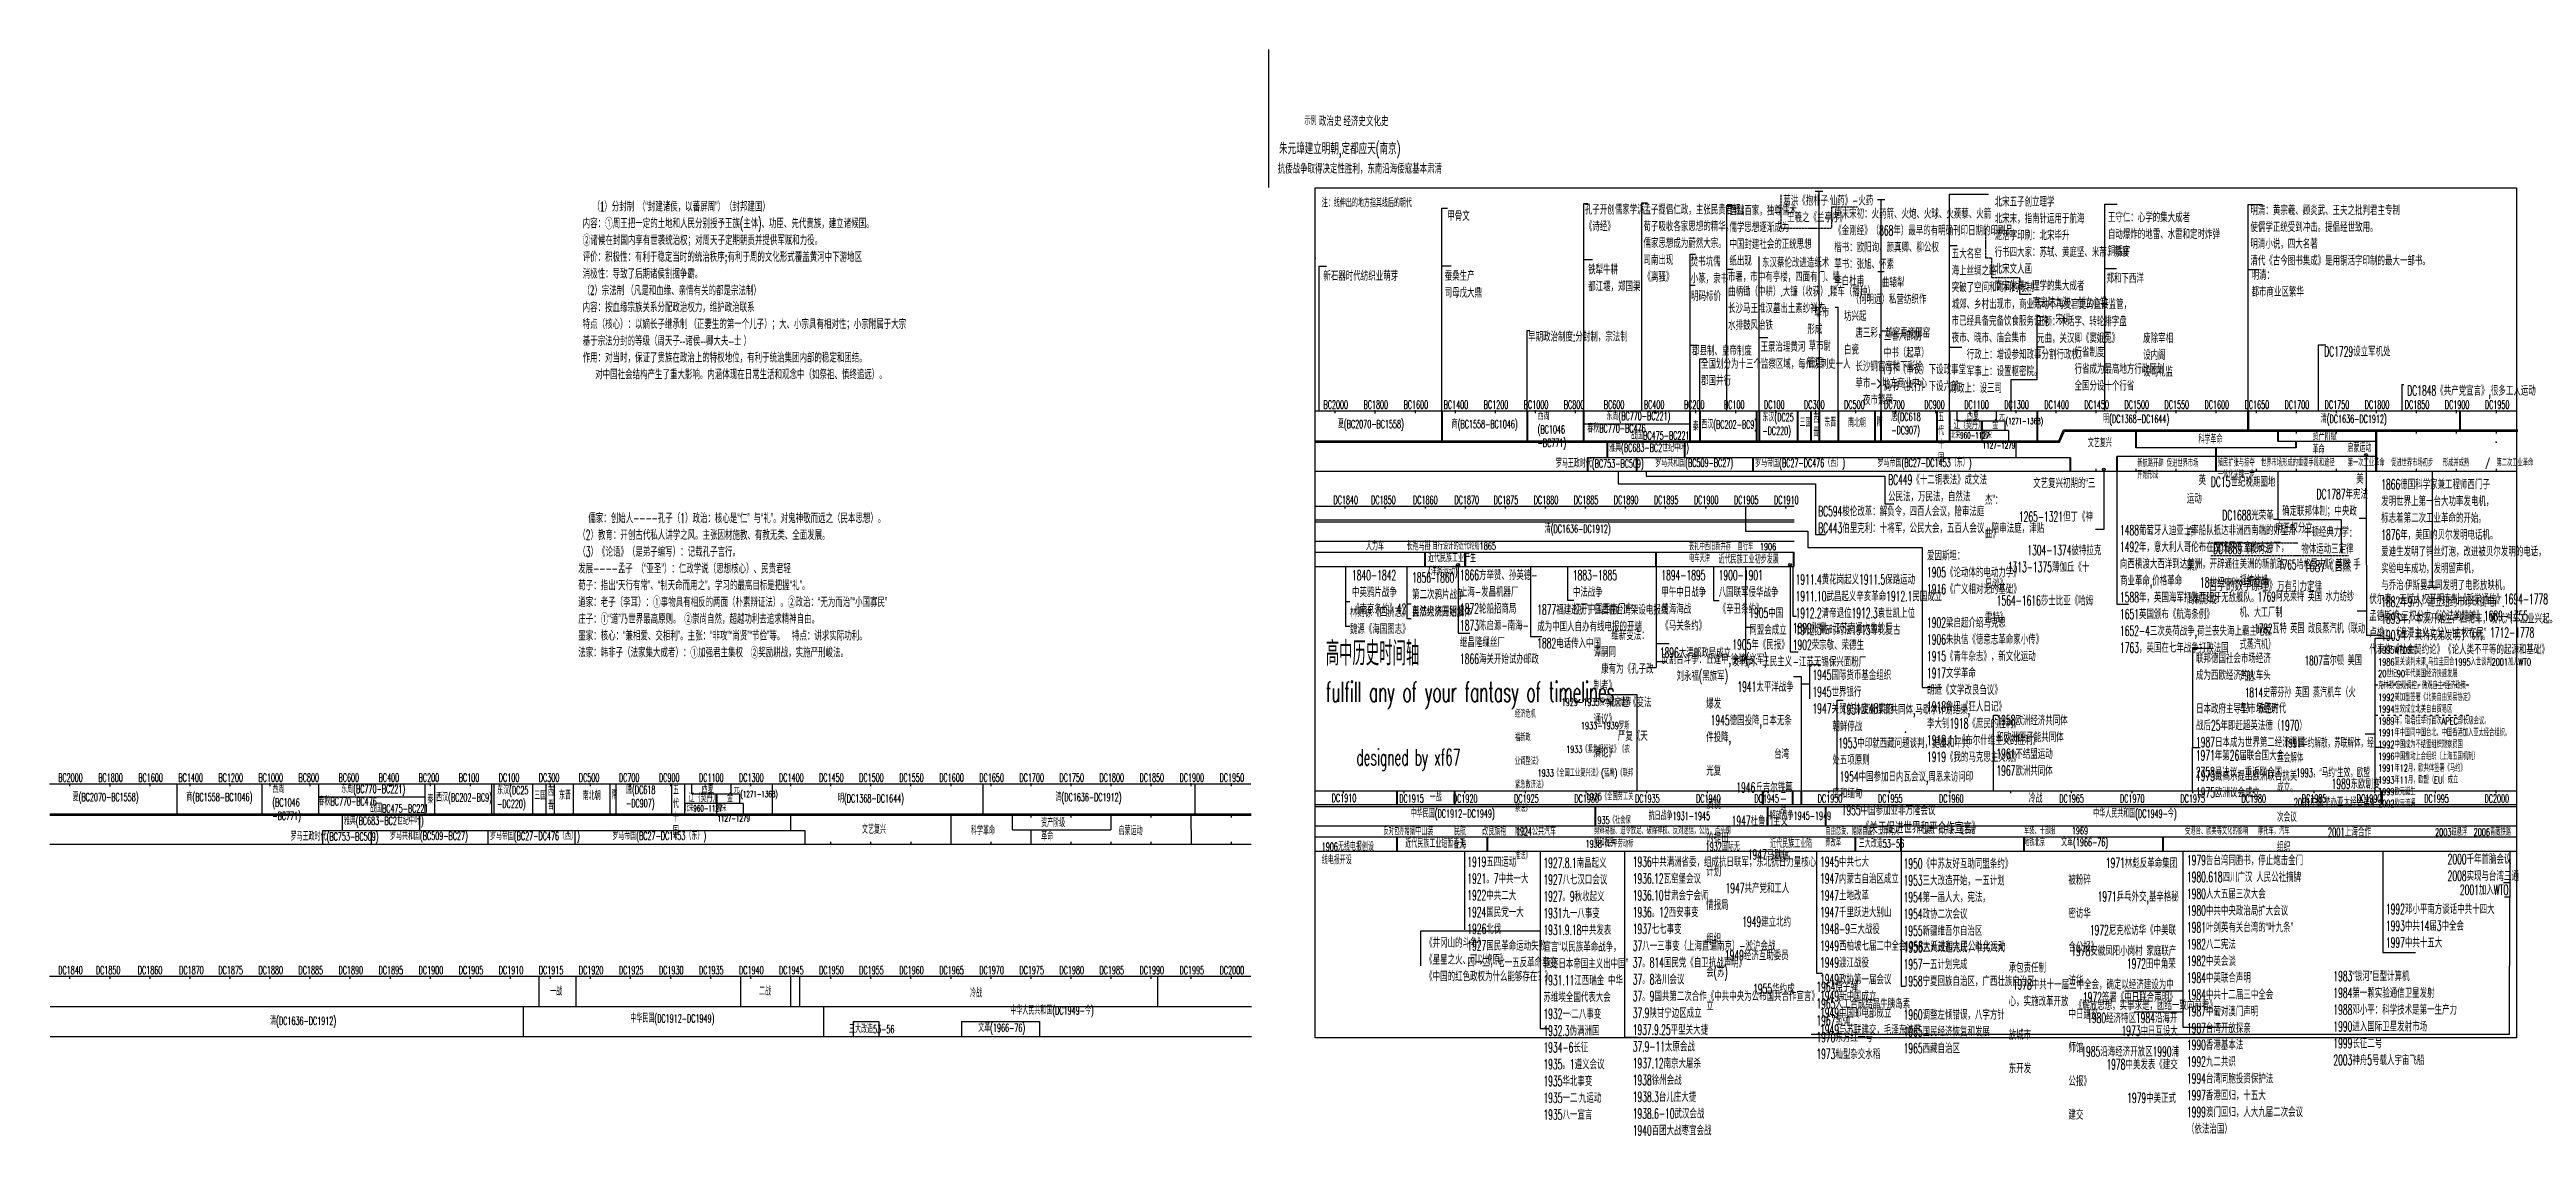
# Model space of a CAD drawing. Header units: inches. Extents: x 627 to 2936, y -83 to 262.
# Drawn here: x 630 to 1242, y -7 to 262 of the extents above; entities that cross this region are included whole.
import ezdxf

# ---------------------------------------------------------------- set-up
doc = ezdxf.new("R2010")
doc.units = ezdxf.units.IN
doc.header["$MEASUREMENT"] = 0
doc.linetypes.add('ACAD_ISO02W100', pattern=[15, 12, -3])
doc.linetypes.add('ACAD_ISO03W100', pattern=[30, 12, -18])
for name, color, linetype in [('line', 3, 'Continuous'), ('time_line', 1, 'Continuous'), ('word_for_text', 4, 'Continuous'), ('word_for_time', 2, 'Continuous'), ('政治', 3, 'Continuous'), ('文化', 4, 'Continuous'), ('经济', 2, 'Continuous'), ('虚线', 4, 'ACAD_ISO02W100')]:
    doc.layers.add(name, color=color, linetype=linetype)
doc.styles.add('HZTXT', font='simplex.shx', dxfattribs={"width": 0.55, "bigfont": 'HZTXT.SHX'})

msp = doc.modelspace()

# ---------------------------------------------------------------- texts
at = {"layer": 'time_line', "attachment_point": 1, "style": 'HZTXT'}
for s, insert, char_height, width in [('示例', (940.15, 245.13), 2, 7.2906), ('注：线伸出的地方指其线后的朝代', (944.45, 224.82), 2, 21.8431), ('BC2000', (944.87, 175.01), 2, 7.2906), ('BC1800', (954.77, 175.01), 2, 7.2906), ('BC1600', (964.67, 175.01), 2, 7.2906), ('BC1400', (974.57, 175.01), 2, 7.2906), ('BC1200', (984.47, 175.01), 2, 7.2906), ('BC1000', (994.37, 175.01), 2, 7.2906), ('西周(BC1046^J-BC771)', (997.8, 172.23), 2, 9.1846), ('BC800', (1004.27, 175.01), 2, 7.2906), ('BC600', (1014.17, 175.01), 2, 7.2906), ('东周(BC770-BC221)', (1014.81, 172.21), 2, 16.2307), ('BC400', (1024.07, 175.01), 2, 7.2906), ('BC200', (1033.97, 175.01), 2, 7.2906), ('BC100', (1043.87, 175.01), 2, 7.2906), ('东汉(DC25^J-DC220)', (1053.36, 171.89), 2, 8.8863), ('DC100', (1053.77, 175.01), 2, 7.2906), ('DC300', (1063.67, 175.01), 2, 7.2906), ('西晋', (1065.92, 171.47), 2, 1.1232), ('DC500', (1073.57, 175.01), 2, 7.2906), ('DC700', (1083.47, 175.01), 2, 7.2906), ('唐(DC618^J-DC907)', (1085.23, 172.01), 2, 7.5763), ('DC900', (1093.37, 175.01), 2, 7.2906), ('五代十国', (1096.81, 171.85), 2, 2.7279), ('DC1100', (1103.27, 175.01), 2, 7.2906), ('西夏', (1103.95, 172.23), 2, 7.5763), ('{\\H1.3333x;元 }   ^I', (1111.87, 172.17), 1.5, 7.5763), ('DC1300', (1113.17, 175.01), 2, 7.2906), ('DC1400', (1123.07, 175.01), 2, 7.2906), ('DC1450', (1132.97, 175.01), 2, 7.2906), ('明(DC1368-DC1644)', (1137.62, 171.48), 2, 16.0517), ('DC1500', (1142.87, 175.01), 2, 7.2906), ('DC1550', (1152.77, 175.01), 2, 7.2906), ('DC1600', (1162.67, 175.01), 2, 7.2906), ('DC1650', (1172.57, 175.01), 2, 7.2906), ('DC1700', (1182.47, 175.01), 2, 7.2906), ('清(DC1636-DC1912)', (1191.4, 171.49), 2, 16.0517), ('DC1750', (1192.37, 175.01), 2, 7.2906), ('DC1800', (1202.27, 175.01), 2, 7.2906), ('DC1850', (1212.17, 175.01), 2, 7.2906), ('DC1900', (1222.07, 175.01), 2, 7.2906), ('DC1950', (1231.97, 175.01), 2, 7.2906), ('夏(BC2070-BC1558)', (948.42, 170.21), 2, 21.2619), ('商(BC1558-BC1046)', (976.56, 170.2), 2, 16.0517), ('春秋BC770-BC476', (1010.08, 169.14), 2, 16.6185), ('战国BC475-BC221', (1020.92, 167.38), 2, 14.8153), ('秦', (1036.13, 169.63), 2, 7.5763), ('西汉(BC202-BC9)', (1038.26, 170.12), 2, 15.9165), ('三国', (1062.53, 170.56), 2, 7.5763), ('东晋', (1068.67, 170.59), 2, 7.5763), ('南北朝', (1074.51, 170.5), 2, 7.5763), ('隋', (1081.61, 170.7), 2, 7.5763), ('{\\H0.75x;北宋960-1127}', (1100.03, 167.17), 2, 9.357), ('辽（契丹）', (1100.69, 169.96), 2, 7.5763), ('南宋1127-1279', (1107.83, 167.2), 1.5, 8.282), ('金', (1110.19, 169.94), 2, 7.5763), ('(1271-1368)', (1113.51, 170.7), 1.5, 7.5763), ('罗马王政时代(BC753-BC509)', (1002.3, 160.45), 2, 27.7798), ('雅典(BC683-BC2世纪中叶)', (1015.46, 164.36), 2, 19.5338), ('罗马共和国(BC509-BC27)', (1026.86, 160.63), 2, 27.7798), ('罗马帝国(BC27-DC476（西）)', (1051.57, 160.59), 2, 55.332), ('罗马帝国(BC27-DC1453（东）)', (1081.82, 160.64), 2, 55.332), ('DC1840', (947.34, 151.45), 2, 7.2906), ('DC1850', (956.65, 151.45), 2, 7.2906), ('DC1860', (967.01, 151.45), 2, 7.2906), ('DC1870', (977.24, 151.45), 2, 7.2906), ('DC1875', (986.94, 151.45), 2, 7.2906), ('DC1880', (996.84, 151.45), 2, 7.2906), ('DC1885', (1006.74, 151.45), 2, 7.2906), ('DC1890', (1016.64, 151.45), 2, 7.2906), ('DC1895', (1026.54, 151.45), 2, 7.2906), ('DC1900', (1036.44, 151.45), 2, 7.2906), ('DC1905', (1046.34, 151.45), 2, 7.2906), ('DC1910', (1056.24, 151.45), 2, 7.2906), ('清(DC1636-DC1912)', (999.55, 144.32), 2, 16.0517), ('BC2000', (632.09, 82.83), 2, 7.2906), ('BC1800', (641.99, 82.83), 2, 7.2906), ('BC1600', (651.89, 82.83), 2, 7.2906), ('BC1400', (661.79, 82.83), 2, 7.2906), ('BC1200', (671.69, 82.83), 2, 7.2906), ('BC1000', (681.59, 82.83), 2, 7.2906), ('西周(BC1046^J-BC771)', (685.02, 80.05), 2, 9.1846), ('BC800', (691.49, 82.83), 2, 7.2906), ('BC600', (701.39, 82.83), 2, 7.2906), ('东周(BC770-BC221)', (702.04, 80.03), 2, 16.2307), ('BC400', (711.29, 82.83), 2, 7.2906), ('BC200', (721.19, 82.83), 2, 7.2906), ('BC100', (731.09, 82.83), 2, 7.2906), ('东汉(DC25^J-DC220)', (740.58, 79.71), 2, 8.8863), ('DC100', (740.99, 82.83), 2, 7.2906), ('DC300', (750.89, 82.83), 2, 7.2906), ('DC500', (760.79, 82.83), 2, 7.2906), ('DC700', (770.69, 82.83), 2, 7.2906), ('唐(DC618^J-DC907)', (772.45, 79.83), 2, 7.5763), ('DC900', (780.59, 82.83), 2, 7.2906), ('五代十国', (784.03, 79.67), 2, 2.7279), ('DC1100', (790.49, 82.83), 2, 7.2906), ('西夏', (791.17, 80.05), 2, 7.5763), ('{\\H1.3333x;元 }   ^I', (799.09, 79.98), 1.5, 7.5763), ('DC1300', (800.39, 82.83), 2, 7.2906), ('DC1400', (810.29, 82.83), 2, 7.2906), ('DC1450', (820.19, 82.83), 2, 7.2906), ('DC1500', (830.09, 82.83), 2, 7.2906), ('DC1550', (839.99, 82.83), 2, 7.2906), ('DC1600', (849.89, 82.83), 2, 7.2906), ('DC1650', (859.79, 82.83), 2, 7.2906), ('DC1700', (869.69, 82.83), 2, 7.2906), ('DC1750', (879.59, 82.83), 2, 7.2906), ('DC1800', (889.49, 82.83), 2, 7.2906), ('DC1850', (899.39, 82.83), 2, 7.2906), ('DC1900', (909.29, 82.83), 2, 7.2906), ('DC1950', (919.19, 82.83), 2, 7.2906), ('夏(BC2070-BC1558)', (635.64, 78.03), 2, 21.2619), ('商(BC1558-BC1046)', (663.78, 78.02), 2, 16.0517), ('春秋BC770-BC476', (696.42, 76.96), 2, 16.6185), ('战国BC475-BC221', (709.18, 75.2), 2, 14.8153), ('秦', (723.36, 77.45), 2, 7.5763), ('西汉(BC202-BC9)', (725.49, 77.94), 2, 15.9165), ('三国', (749.75, 78.38), 2, 7.5763), ('西晋', (753.14, 79.29), 2, 1.1232), ('东晋', (755.89, 78.41), 2, 7.5763), ('南北朝', (761.73, 78.32), 2, 7.5763), ('隋', (768.83, 78.52), 2, 7.5763), ('{\\H0.75x;北宋960-1127}', (786.87, 74.99), 2, 9.357), ('辽（契丹）', (787.92, 77.78), 2, 7.5763), ('南宋1127-1279', (795.05, 75.02), 1.5, 8.282), ('金', (797.41, 77.76), 2, 7.5763), ('(1271-1368)', (800.73, 78.52), 1.5, 7.5763), ('明(DC1368-DC1644)', (824.85, 77.7), 2, 16.0517), ('清(DC1636-DC1912)', (878.62, 77.98), 2, 16.0517), ('DC1910', (946.9, 77.8), 2, 7.2906), ('DC1915', (963.61, 77.66), 2, 7.2906), ('中华民国(DC1912-DC1949)', (966.44, 73.95), 2, 39.6672), ('一战', (971.12, 77.95), 2, 7.2906), ('DC1920', (976.86, 77.66), 2, 7.2906), ('DC1925', (992, 77.66), 2, 7.2906), ('DC1930', (1006.89, 77.66), 2, 12.2906), ('DC1935', (1021.9, 77.66), 2, 7.2906), ('抗日战争1931-1945', (1025.24, 73.35), 2, 39.6672), ('DC1940', (1036.98, 77.66), 2, 2.2906), ('DC1945', (1051.39, 77.66), 2, 7.2906), ('解放战争1945-1949', (1055.16, 73.41), 2, 39.6672), ('二战', (1057.8, 78.15), 2, 2.2906), ('DC1950', (1067.05, 77.66), 2, 7.2906), ('DC1955', (1081.94, 77.66), 2, 7.2906), ('DC1960', (1097.03, 77.66), 2, 7.2906), ('冷战', (1119.19, 77.89), 2.3, 7.2906), ('DC1965', (1126.77, 77.66), 2, 7.2906), ('中华人民共和国(DC1949-今)', (1135.14, 73.93), 2, 34.6672), ('DC1970', (1141.76, 77.66), 2, 7.2906), ('DC1975', (1156.7, 77.66), 2, 7.2906), ('DC1980', (1171.79, 77.66), 2, 7.2906), ('DC1985', (1186.72, 77.66), 2, 7.2906), ('DC1990', (1200.31, 77.66), 2, 7.2906), ('DC1995', (1216.99, 77.66), 2, 7.2906), ('DC2000', (1231.89, 77.66), 2, 7.2906), ('罗马王政时代(BC753-BC509)', (689.52, 68.27), 2, 27.7798), ('雅典(BC683-BC2世纪中叶)', (702.68, 72.18), 2, 19.5338), ('罗马共和国(BC509-BC27)', (714.08, 68.45), 2, 27.7798), ('罗马帝国(BC27-DC476（西）)', (738.79, 68.41), 2, 55.332), ('罗马帝国(BC27-DC1453（东）)', (769.04, 68.46), 2, 55.332), ('文艺复兴', (830.76, 69.98), 2, 7.2906), ('科学革命', (857.71, 69.69), 2, 7.2906), ('资产阶级革命', (875.07, 71.62), 2, 7.2906), ('启蒙运动', (894.21, 69.67), 2, 7.2906), ('DC1840', (632.09, 35.25), 2, 7.2906), ('DC1850', (641.4, 35.25), 2, 7.2906), ('DC1860', (651.76, 35.25), 2, 7.2906), ('DC1870', (661.99, 35.25), 2, 7.2906), ('DC1875', (671.69, 35.25), 2, 7.2906), ('DC1880', (681.59, 35.25), 2, 7.2906), ('DC1885', (691.49, 35.25), 2, 7.2906), ('DC1890', (701.39, 35.25), 2, 7.2906), ('DC1895', (711.29, 35.25), 2, 7.2906), ('DC1900', (721.19, 35.25), 2, 7.2906), ('DC1905', (731.09, 35.25), 2, 7.2906), ('DC1910', (740.99, 35.25), 2, 7.2906), ('DC1915', (750.89, 35.25), 2, 7.2906), ('DC1920', (760.79, 35.25), 2, 7.2906), ('DC1925', (770.69, 35.25), 2, 7.2906), ('DC1930', (780.59, 35.25), 2, 7.2906), ('DC1935', (790.49, 35.25), 2, 7.2906), ('DC1940', (800.39, 35.25), 2, 7.2906), ('DC1945', (810.29, 35.25), 2, 7.2906), ('DC1950', (820.19, 35.25), 2, 7.2906), ('DC1955', (830.09, 35.25), 2, 7.2906), ('DC1960', (839.99, 35.25), 2, 7.2906), ('DC1965', (849.89, 35.25), 2, 7.2906), ('DC1970', (859.79, 35.25), 2, 7.2906), ('DC1975', (869.69, 35.25), 2, 7.2906), ('DC1980', (879.59, 35.25), 2, 7.2906), ('DC1985', (889.49, 35.25), 2, 7.2906), ('DC1990', (899.39, 35.25), 2, 7.2906), ('DC1995', (909.29, 35.25), 2, 7.2906), ('DC2000', (919.19, 35.25), 2, 7.2906), ('一战', (753.71, 29.97), 2, 7.2906), ('二战', (805.35, 30), 2, 7.2906), ('冷战', (857.5, 29.54), 2, 7.2906), ('中华人民共和国(DC1949-今)', (867.44, 25.28), 2, 34.6672), ('清(DC1636-DC1912)', (684.48, 22.71), 2, 16.0517), ('中华民国(DC1912-DC1949)', (773.53, 23.32), 2, 34.6672), ('三大改造53-56', (827.58, 20.67), 2, 34.6672), ('文革(1966-76)', (859.5, 21.01), 2, 34.6672)]:
    msp.add_mtext(s, dxfattribs=dict(at, insert=insert, char_height=char_height, width=width))
at = {"layer": 'time_line'}
note = msp.add_mtext_dynamic_manual_height_columns('\\P', width=97.1457, gutter_width=3.42, heights=[5.5, 0], dxfattribs=dict(at, insert=(944.01, 226.03), char_height=2.84, attachment_point=1, style='HZTXT'))
at = {"layer": 'time_line', "insert": (945.43, 115.53), "char_height": 5, "attachment_point": 1, "style": 'HZTXT'}
msp.add_mtext_dynamic_manual_height_columns('{\\H1.2x;高中历史时间轴^J}fulfill any of your fantasy of timelines\\P\\P{\\H0.8x;     designed by xf67}', width=100.1485, gutter_width=10, heights=[0], dxfattribs=at)
at = {"layer": 'word_for_text', "attachment_point": 1, "style": 'HZTXT'}
for s, insert, char_height in [('\\pi-31.105,l31.105;{\\H0.875x;抗倭战争取得决定性胜利，东南沿海倭寇基本肃清}', (933.53, 233.6), 2.8438), ('\\pi2.4527;{\\H0.875x;（\\fTimes New Roman|b1|i0|c0|p18;1\\Fsimplex,hztxt|c134;）分封制 （“封建诸侯，以蕃屏周”）（封邦建国）\\P\\pi0;内容：\\fSimSun|b1|i0|c134|p2;①\\Fsimplex,hztxt|c134;周王把一定的土地和人民分别授予王族(主体)、功臣、先代贵族，建立诸候国。\\P\\fSimSun|b1|i0|c134|p2;②\\Fsimplex,hztxt|c134;诸候在封国内享有世袭统治权；对周天子定期朝贡并提供军赋和力役。 \\fTimes New Roman|b1|i0|c0|p18;\\P\\Fsimplex,hztxt|c134;评价：积极性：有利于稳定当时的统治秩序\\fTimes New Roman|b1|i0|c0|p18;;\\Fsimplex,hztxt|c134;有利于周的文化形式覆盖黄河中下游地区\\fTimes New Roman|b1|i0|c0|p18;   \\P\\Fsimplex,hztxt|c134;消极性：导致了后期诸侯割据争霸。\\fTimes New Roman|b1|i0|c0|p18;\\P\\Fsimplex,hztxt|c134;（\\fTimes New Roman|b1|i0|c0|p18;2\\Fsimplex,hztxt|c134;）宗法制\\fTimes New Roman|b1|i0|c0|p18; \\Fsimplex,hztxt|c134;（凡是和血缘、亲情有关的都是宗法制）\\fTimes New Roman|b1|i0|c0|p18;\\P\\pi-9.4555,l9.4555;\\Fsimplex,hztxt|c134;内容：按血缘宗族关系分配政治权力，维护政治联系\\fTimes New Roman|b1|i0|c0|p18;\\P\\pi-8.2113,l8.2113;\\Fsimplex,hztxt|c134;特点（核心）：以嫡长子继承制\\fTimes New Roman|b1|i0|c0|p18; \\Fsimplex,hztxt|c134;（正妻生的第一个儿子）；大、小宗具有相对性；小宗附属于大宗\\fTimes New Roman|b1|i0|c0|p18;\\P\\Fsimplex,hztxt|c134;\\C1;基于宗法分封的等级（周天子\\fTimes New Roman|b1|i0|c0|p18;--\\Fsimplex,hztxt|c134;诸侯\\fTimes New Roman|b1|i0|c0|p18;--\\Fsimplex,hztxt|c134;卿大夫\\fTimes New Roman|b1|i0|c0|p18;--\\Fsimplex,hztxt|c134;士\\fTimes New Roman|b1|i0|c0|p18; \\Fsimplex,hztxt|c134;）\\fTimes New Roman|b1|i0|c0|p18;\\P\\pi-7.0738,l7.0738;\\Fsimplex,hztxt|c134;\\C256;作用：对当时，保证了贵族在政治上的特权地位，有利于统治集团内部的稳定和团结。\\fTimes New Roman|b1|i0|c0|p18;\\P      \\Fsimplex,hztxt|c134;对中国社会结构产生了重大影响。内涵体现在日常生活和观念中（如祭祖、慎终追远）。}', (761.74, 224.23), 2.84375), ('\\pi2.5001;{\\H0.875x;儒家：创始人----孔子（1）政治：核心是“仁” 与“礼”。对鬼神敬而远之（民本思想）。\\P\\pi0;（2）教育：开创古代私人讲学之风。主张因材施教、有教无类、全面发展。\\P（3）《论语》（是弟子编写）：记载孔子言行。\\P发展----孟子 （“亚圣”）：仁政学说（思想核心）、民贵君轻\\P荀子：指出“天行有常”、“制天命而用之”。学习的最高目标是把握“礼”。\\P\\pi-26.222,l26.222;道家：老子（李耳）：\\fSimSun|b0|i0|c134|p2;①\\Fsimplex,hztxt|c134;事物具有相反的两面（朴素辩证法）。\\fSimSun|b0|i0|c134|p2;②\\Fsimplex,hztxt|c134;政治：“无为而治”“小国寡民”\\P\\pi-13.354,l13.354;庄子：\\fSimSun|b0|i0|c134|p2;①\\Fsimplex,hztxt|c134;“道”乃世界最高原则。 \\fSimSun|b0|i0|c134|p2;②\\Fsimplex,hztxt|c134;崇尚自然，超越功利去追求精神自由。\\P\\pi0,l0;墨家：核心：“兼相爱、交相利”。主张：“非攻”“尚贤”“节俭”等。  特点：讲求实际功利。\\P法家：韩非子（法家集大成者）：\\fSimSun|b0|i0|c134|p2;①\\Fsimplex,hztxt|c134;加强君主集权  \\fSimSun|b0|i0|c134|p2;②\\Fsimplex,hztxt|c134;奖励耕战，实施严刑峻法。}', (760.64, 147.22), 2.84375)]:
    msp.add_mtext(s, dxfattribs=dict(at, insert=insert, char_height=char_height))
at = {"layer": 'word_for_time', "insert": (933.89, 238.73), "char_height": 3.25, "attachment_point": 1, "style": 'HZTXT'}
msp.add_mtext('{\\H0.875x;朱元璋建立明朝,定都应天(南京)}', dxfattribs=at)
at = {"layer": '政治', "attachment_point": 1, "style": 'HZTXT'}
for s, insert, char_height, width in [('{\\H0.875x;政治史}', (943.75, 245.36), 2.8438, 92.558), ('{\\H0.875x;DC1729设立军机处}', (1192.25, 188.42), 2.8438, 21.8829), ('\\pi-31.105,l31.105;{\\H0.875x;DC1848《共产党宣言》,很多工人运动}', (1212.78, 178.73), 2.8438, 45.234), ('{\\H0.875x;英}', (1161.18, 156.66), 2.8438, 21.8829), ('\\pi5.9591;{\\H0.875x;DC15世纪晚期圈地运动\\P\\pi8.7726;DC1688光荣革命\\P\\pi6.4881;DC1689《权利法案》\\P\\pi3.2543;18世纪中叶，责任内阁制形成}', (1158.29, 156.21), 2.8438, 21.8829), ('\\pi10.174;{\\H0.875x;DC1787年宪法\\P\\pi1.6456;确定联邦体制；中央政府三权分立}', (1180.19, 153.16), 2.8438, 21.8829), ('{\\H0.875x;美}', (1200.16, 156.98), 2.8438, 21.8829), ('{\\H0.875x;1840-1842^J中英鸦片战争\\P\\pi-31.105,l31.105,t0;《南京条约》42\\P}', (951.91, 133.09), 2.8438, 14.4273), ('\\pt0;{\\H0.875x;1856—1860^J第二次鸦片战争^J英法火烧圆明园\\P}', (966.76, 132.52), 2.8438, 50.1466), ('\\pt0;{\\H0.875x;1883-1885^J中法战争^J打开中国西南门户\\P}', (1006.51, 133.11), 2.8438, 50.1466), ('{\\H0.875x;1894-1895^J甲午中日战争^J黄海海战\\P\\pt0;《马关条约》\\P\\P反割台斗争：丘逢甲,徐骧(义军)\\P    刘永福(黑旗军)\\P}', (1028.38, 133.11), 2.8438, 50.1466), ('{\\H0.875x;1900-1901\\P八国联军侵华战争^J《辛丑条约》}', (1042.56, 133.11), 2.8438, 50.1466), ('{\\H0.875x;1911.4黄花岗起义1911.5保路运动^J1911.10武昌起义辛亥革命1912.1民国成立\\P1912.2清帝退位1912.3袁世凯上位\\P1912.3临时约法1913尊孔复古}', (1061.57, 132.06), 2.8438, 50.1466), ('{\\H0.875x;1905中国\\P同盟会成立}', (1050.13, 123.78), 2.8438, 50.1466), ('\\pi7.7078;{\\H0.875x;1941太平洋战争爆发\\P\\pi1.0939;1945德国投降,日本无条件投降,\\P\\pi16.797;台湾光复\\P\\pi7.4364;1946丘吉尔铁幕演说\\P\\pi6.2834;1947杜鲁门主义的提出\\P\\pi10.27;1947马歇尔计划\\P\\pi4.7639;1947共产党和工人情报局\\P\\pi8.8912;1949建立北约组织\\P\\pi4.6131;1949经济互助委员会(苏)\\P\\pi11.596;1955华约成立}', (1039.48, 105.55), 2.8438, 21.8829), ('\\pi2.3109;{\\H0.875x;1951欧洲煤钢共同体,马歇尔计划结束,朝鲜停战\\P\\pi1.4637;1953中印就西藏问题谈判，提出和平共处五项原则\\P\\pi1.8113;1954中国参加日内瓦会议,周恩来访问印度和缅甸\\P\\pi8.2795;1955中国参加亚非万隆会议}\\P\\pi7.0166;《关于促进世界和平合作宣言》', (1070.66, 99.93), 2.8438, 35.0681), ('{\\H0.875x;^J1958欧洲经济共同体^J和欧洲原子能共同体^J1961不结盟运动\\P1967欧洲共同体}', (1111.21, 101.4), 2.8438, 21.8829), ('{\\H0.875x;1971年第26届联合国大会2758号决议，重返联合国}', (1160.51, 88.59), 2.8438, 21.8829), ('\\pi1.8144;1991华约解散，苏联解体，经互会解体\\P\\pi4.7376;1993，“马约”生效，欧盟成立。\\P\\pi4.1282;2001中国举办亚太经合第9次会议\\P\\pi12.579;2001上海合作组织', (1180.58, 91.46), 2.2, 24.0653), ('{\\H0.875x;1989东欧剧变}', (1194.08, 81.57), 2.8438, 21.8829), ('{\\H0.875x;1919五四运动\\P1921。7中共一大^J1922中共二大^J1924国民党一大\\P1926北伐\\P1927国民革命运动失败\\P四一二，七一五反革命事变}', (980.42, 62.3), 2.8438, 55.1466), ('{\\H0.875x;1927.8.1南昌起义\\P1927八七汉口会议^J1927。9秋收起义\\P1931九一八事变\\P1931.9.18中共发表\\P宣言“以民族革命战争，\\P驱逐日本帝国主义出中国”\\P1931.11江西瑞金 中华\\P苏维埃全国代表大会\\P1932一·二八事变\\P1932.3伪满洲国^J1934-6长征\\P1935。1遵义会议\\P1935华北事变\\P1935一二·九运动\\P1935八一宣言}', (999.24, 62.03), 2.8438, 55.1466), ('{\\H0.875x;1936中共满洲省委，组成抗日联军，东北抗日力量核心\\P1936.12瓦窑堡会议\\P1936.10甘肃会宁会师^J1936。12西安事变\\P1937七七事变\\P37八一三事变（上海直逼南京）-淞沪会战\\P37。814国民党《自卫抗战声明》\\P37。8洛川会议\\P37。9国共第二次合作《中共中央为公布国共合作宣言》\\P37.9陕甘宁边区成立\\P1937.9.25平型关大捷\\P37.9-11太原会战\\P1937.12南京大屠杀\\P1938徐州会战\\P1938.3台儿庄大捷\\P1938.6-10武汉会战\\P1940百团大战枣宜会战}', (1021.31, 62.27), 2.8438, 55.1466), ('{\\H0.875x;1945中共七大\\P1947内蒙古自治区成立\\P1947土地改革\\P1947千里跃进大别山\\P1948-9三大战役\\P1949西柏坡七届二中全会^J1949渡江战役^J1949政协第一届会议^J1949新中国成立\\P1949中国邮电部成立\\P1949与苏联建交，毛泽东访苏}', (1067.62, 62.27), 2.8438, 55.1466), ('{\\H0.875x;1950《中苏友好互助同盟条约》\\P1953三大改造开始，一五计划\\P1954第一届人大，宪法，\\P1954政协二次会议\\P1955新疆维吾尔自治区\\P1956三大改造完成，中共八大\\P1957一五计划完成\\P1958宁夏回族自治区，广西壮族自治区\\P\\P1960调整左倾错误，八字方针\\P1965国民经济恢复和发展\\P1965西藏自治区}', (1088.27, 61.84), 2.8438, 55.1466), ('文革(1966-76)', (1127.2, 66.88), 2, 34.6672), ('\\pi9.2442;{\\H0.875x;1971林彪反革命集团被粉碎\\P\\pi7.2132;1971乒乓外交,基辛格秘密访华\\P\\pi5.2874;1972尼克松访华《中美联合公报》\\P\\pi14.447;1972田中角荣访华\\P\\pi3.574;1972签署《中日联合声明》中日建交\\P\\pi13.111;1973中日互设大师馆\\P\\pi9.393;1978中美发表《建交公报》\\P\\pi14.522;1979中美正式建交}', (1129.02, 62), 2.8438, 27.525), ('{\\H0.875x;1979告台湾同胞书，停止炮击金门^J1980.618四川广汉 人民公社摘牌\\P1980人大五届三次大会\\P1980中共中央政治局扩大会议\\P1981叶剑英有关台湾的“叶九条”\\P1982八二宪法\\P1982中英会谈\\P1984中英联合声明\\P1984中共十二届三中全会\\P1987中葡对澳门声明\\P1987台湾开放探亲\\P1990香港基本法^J1992九二共识^J1994台湾同胞投资保护法^J1997香港回归，十五大^J1999澳门回归，人大九届二次会议（依法治国）}', (1158.32, 62.67), 2.8438, 30.6645), ('{\\H0.875x;2000千年首脑会议\\P2008实现与台湾三通}', (1222.75, 62.95), 2.8438, 50.1466)]:
    msp.add_mtext(s, dxfattribs=dict(at, insert=insert, char_height=char_height, width=width))
at = {"layer": '政治', "char_height": 2.8438, "attachment_point": 1, "style": 'HZTXT'}
for s, insert in [('\\pi-31.105,l31.105;{\\H0.875x;早期政治制度:分封制，宗法制}', (995.46, 192.09)), ('\\pi-31.105,l31.105;{\\H0.875x;三省六部制^J中书（起草）^J门下（审议）下设政事堂^J尚书（执行）下设六部}', (1083.37, 192.28)), ('\\pi4.8935,l4.2301,t6.3984;{\\H0.875x;废除宰相^J设内阁^J设司礼监}', (1138.37, 191.71)), ('\\pi-31.105,l31.105;{\\H0.875x;郡县制、皇帝制度}', (1035.97, 188.62)), ('\\pi-31.105,l31.105;{\\H0.875x;全国划分为十三个监察区域，每州设刺史一人^J郡国并行}', (1038.21, 185.36)), ('\\pl4.2301,t6.3984;{\\H0.875x;行政上：增设参知政事分割行政权。^J军事上：设置枢密院。\\P\\pi-4.2301;财政上：设三司}', (1099.65, 187.69)), ('\\pi4.8935,l4.2301,t6.3984;{\\H0.875x;行省制度^J行省成为最高地方行政区划^J全国分设十个行省}', (1121.4, 188.26)), ('\\pi-31.105,l31.105;{\\H0.875x;BC449《十二铜表法》成文法^J公民法，万民法，自然法}', (1084.44, 156.72)), ('\\pi-31.105,l31.105;{\\H0.875x;BC594梭伦改革：解负令，四百人会议，陪审法庭^JBC443伯里克利：十将军，公民大会，五百人会议，陪审法庭，津贴}', (1067.14, 148.92))]:
    msp.add_mtext(s, dxfattribs=dict(at, insert=insert))
at = {"layer": '文化', "attachment_point": 1, "style": 'HZTXT'}
for s, insert, char_height, width in [('{\\H0.875x;文化史}', (955.37, 245.32), 2.8438, 126.8387), ('{\\H0.875x;甲骨文}', (975.48, 221.94), 2.8438, 126.8387), ('{\\H0.875x;孔子开创儒家学派^J《诗经》}', (1009.48, 223.49), 2.8438, 126.8387), ('{\\H0.875x;孟子提倡仁政，主张民贵君轻。^J荀子吸收各家思想的精华。^J儒家思想成为蔚然大宗。^J司南出现^J《离骚》}', (1023.97, 223.49), 2.8438, 126.8387), ('{\\H0.875x;罢黜百家，独尊儒术^J儒学思想逐渐成为^J中国封建社会的正统思想^J纸出现}', (1045.22, 223.26), 2.8438, 126.8387), ('{\\H0.875x;葛洪《抱朴子·仙药》-火药^J 王羲之《兰亭序》}', (1058.54, 225.71), 2.8438, 126.8387), ('{\\H0.875x;唐末宋初：火药箭、火炮、火球、火蒺藜、火箭^J《金刚经》（868年）最早的有明确刊印日期的印刷品。^J楷书：欧阳询、颜真卿、柳公权\\P草书：张旭、怀素^J李白杜甫}', (1071.13, 222.47), 2.8438, 126.8387), ('{\\H0.875x;北宋五子创立理学^J北宋末，指南针运用于航海^J泥活字印刷：北宋毕升^J行书四大家：苏轼、黄庭坚、米芾、蔡襄^J北宋文人画^J南宋朱熹：理学的集大成者^J          南宋陆九渊：创立心学^J                宋词}', (1110.79, 225.43), 2.84375, 126.8387), ('{\\H0.875x;王守仁：心学的集大成者^J自动爆炸的地雷、水雷和定时炸弹^J铜活字}', (1138.77, 221.57), 2.8438, 126.8387), ('{\\H0.875x;明清：黄宗羲、顾炎武、王夫之批判君主专制^J使儒学正统受到冲击。提倡经世致用。\\P明清小说，四大名著^J清代《古今图书集成》是用铜活字印制的最大一部书。}', (1174.01, 223.32), 2.8438, 126.8387), ('{\\H0.875x;焚书坑儒^J小篆，隶书}', (1035.64, 210.65), 2.8438, 126.8387), ('{\\H0.875x;东汉蔡伦改进造纸术}', (1053.27, 210.4), 2.8438, 126.8387), ('{\\H0.875x;王祯：木活字、转轮排字盘^J元曲，关汉卿《窦娥冤》}', (1121.26, 195.86), 2.8438, 126.8387), ('文艺复兴', (1133.81, 165.52), 2, 7.2906), ('科学革命', (1161.15, 166.4), 2, 7.2906), ('资产阶级革命', (1189.39, 167.23), 2, 7.2906), ('启蒙运动', (1197.98, 164.3), 2, 7.2906), ('\\pi11.911;{\\H0.875x;文艺复兴初期的“三杰”：\\P\\pi8.384;1265-1321但丁《神曲》\\P\\pi10.473;1304-1374彼特拉克\\fSimSun|b0|i0|c134|p2;\\P\\pi5.6469;\\Fsimplex,hztxt|c134;1313-1375薄伽丘《十日谈》\\P\\pi2.9098;1564-1616莎士比亚《哈姆雷特》}', (1108.38, 155.88), 2.8438, 27.4284), ('\\pi23.524;{\\H0.875x;牛顿经典力学\\fSimSun|b0|i0|c134|p2;:\\P\\pi22.866;\\Fsimplex,hztxt|c134;物体运动三定律\\P\\pi1.2294;}1687《自然哲学的数学原理》{\\H0.875x;万有引力定律}', (1163.71, 143.82), 2.8438, 32.2196), ('{\\H0.875x;爱因斯坦：\\P1905《论动体的电动力学》\\P1916《广义相对论的基础》\\P\\P1902梁启超介绍马克思\\P1906朱执信《德意志革命家小传》\\P1915《青年杂志》，新文化运动\\P1917文学革命^J胡适《文学改良刍议》\\P1918鲁迅《狂人日记》^J李大钊1918《庶民的胜利》^J1918.11《布尔什维主义的胜利》\\P1919《我的马克思主义观》}', (1094.06, 137.98), 2.8438, 126.8387), ('{\\H0.875x;林则徐《四洲志》\\P魏源《海国图志》}', (951.38, 123.97), 2.8438, 126.8387), ('伏尔泰：天赋人权开明专制《哲学通信》1694-1778\\P孟德斯鸠:三权分立《论法的精神》1689-1755\\P卢梭：（浪漫主义之父）“主权在民” 1712-1778 \\P代表作《社会契约论》《论人类不平等的起源和基础》', (1203.41, 127.22), 2.4883, 58.609), ('\\pi4.4035;{\\H0.875x;维新变法：谭嗣同\\P\\pi1.8927;康有为《孔子改制考》\\P\\pi3.2505;梁启超《变法通议》\\P\\pi6.0091;严复《天演论》}', (1011.62, 118.31), 2.8438, 14.9855), ('{\\H0.875x;1905年《民报》\\P发刊词：三民主义}', (1045.94, 115.95), 2.8438, 126.8387), ('{\\H0.875x;《井冈山的斗争》^J《星星之火、可以燎原》^J《中国的红色政权为什么能够存在？》}', (970.01, 42.28), 2.8438, 126.8387), ('{\\H0.875x;1964原子弹  \\P1965人工合成结晶牛胰岛素 \\P1967氢弹\\P1970东方红一号\\P1973籼型杂交水稻}', (1066.72, 31.38), 2.8438, 126.8387), ('{\\H0.875x;1983“银河”巨型计算机\\P1984第一颗实验通信卫星发射\\P1988邓小平：科学技术是第一生产力\\P1990进入国际卫星发射市场\\P1999长征二号\\P2003神舟5号载人宇宙飞船}', (1194.51, 34.04), 2.8438, 126.8387), ('{\\H0.875x;《解放思想，实事求是，团结一致向前看》\\H1.357x; }', (1130.58, 26.86), 2.8438, 126.8387)]:
    msp.add_mtext(s, dxfattribs=dict(at, insert=insert, char_height=char_height, width=width))
at = {"layer": '经济', "attachment_point": 1, "style": 'HZTXT'}
for s, insert, char_height, width in [('{\\H0.875x;经济史}', (949.79, 245.31), 2.8438, 113.5549), ('{\\H0.875x;五大名窑^J海上丝绸之路^J突破了空间和时间的限制^J城郊、乡村出现市，商业活动不再受官吏的直接监管，\\P市已经具备完备饮食服务设施^J夜市、晓市、庙会集市\\P}', (1100.16, 212.58), 2.8438, 51.9098), ('{\\H0.875x;          曲辕犁^J  （何明远）私营纺织作坊兴起^J   唐三彩，越窑青瓷邢窑白瓷^J   长沙铜官窑釉下彩绘^J   草市->地方商业中心\\P     夜市繁荣}', (1073.54, 205.48), 2.8438, 21.2986), ('{\\H0.875x;郑和下西洋\\P}', (1138.42, 206.5), 2.8438, 61.6035), ('{\\H0.875x;明清：^J都市商业区繁华\\P}', (1174.29, 207.33), 2.8438, 61.6035), ('\\pi1.6962;{\\H0.875x;草市形成\\P\\pi0.30606;草市尉管理}', (1064.49, 198.1), 2.8438, 6.8902), ('\\pi-31.105,l31.105;{\\H0.875x;王景治理黄河}', (1052.9, 189.56), 2.8438, 28.2796), ('{\\H0.875x;新航路开辟 促进世界市场开始形成}', (1146.03, 160.42), 2, 16.0517), ('{\\H0.875x;殖民扩张与掠夺  世界市场形成的重要手段和途径    第一次工业革命  促进世界市场初步   形成并成熟     /  第二次工业革命   世界市场最终形成、一体化关键一步}', (1165.94, 160.52), 2, 81.9193), ('{\\H0.875x;1866德国科学家兼工程师西门子^J发明世界上第一台大功率发电机，^J标志着第二次工业革命的开始。\\P1876年，美国的贝尔发明电话机。\\P爱迪生发明了钨丝灯泡，改进被贝尔发明的电话，\\P实验电车成功，发明留声机，\\P与乔治·伊斯曼共同发明了电影放映机。\\P1882年9月，建立纽约市珍珠街电厂.\\P1893年，本茨开始生产四轮车，现代汽车工业兴起。\\P1903年，莱特兄弟发明了飞机。}', (1206.34, 155.57), 2.8438, 41.3065), ('{\\H0.875x;1488葡萄牙人迪亚士率船队抵达非洲西南端的好望角\\P1492年，意大利人哥伦布在西班牙王室的支持下，向西横渡大西洋到达美洲，开辟通往美洲的新航路\\P商业革命,价格革命\\P1588年，英国海军打败西班牙无敌舰队。\\P1651英国颁布《航海条例》\\P1652-4三次英荷战争,荷兰丧失海上霸主地位\\P1763，英国在七年战争打败法国}', (1141.76, 144.24), 2.8438, 42.8189), ('人力车       长袍马褂', (955.37, 140.02), 2, 16.0517), ('近代民族工业产生   (洋务运动)', (970.7, 137.09), 2, 16.0517), ('{\\H0.875x;自行设计的近代轮船1865}', (971.78, 139.94), 2, 16.0517), ('{\\H0.875x;丧礼中西旧新并存  自行车  1906电车天津}', (1035.22, 139.81), 2, 21.9091), ('近代民族工业初步发展', (1042.56, 136.74), 2, 16.0517), ('\\pi9.5501;{\\H0.83333x;1765哈格里夫斯 英国 手摇纺纱机\\P\\pi4.429;1769阿克莱特 英国 水力纺纱机、大工厂制\\P\\pi3.6182;1782瓦特 英国 改良蒸汽机（联动式蒸汽机） \\P\\pi16.057;1807富尔顿 美国 汽船\\P\\pi1.2905;1814史蒂芬孙 英国 蒸汽机车（火车） 铁路时代}', (1171.35, 135.67), 2.8438, 31.1187), ('{\\H0.875x;1866方举赞、孙英德-\\P上海-发昌机器厂 \\P1872轮船招商局\\P1873陈启源-南海-\\P继昌隆缫丝厂\\P1866海关开始试办邮政}', (978.61, 133.16), 2.8438, 42.8189), ('{\\H0.875x;自然经济开始解体}', (966.72, 124.06), 2.8438, 42.8189), ('{\\H0.875x;1877福建巡抚丁日昌在台湾架设电报线^J成为中国人自办有线电报的开端^J1882电话传入中国}', (997.7, 124.6), 2.8438, 42.8189), ('{\\H0.875x;1899张謇-江苏南通大生纱厂  \\P1902荣宗敬、荣德生\\P-江苏无锡保兴面粉厂}', (1060.87, 120.04), 2.8438, 42.8189), ('{\\H0.875x;1896大清邮政局成立}', (1028, 113.97), 2.8438, 42.8189), ('{\\H0.875x;联邦德国社会市场经济\\P成为西欧经济的火车头\\P\\P日本政府主导型市场经济\\P战后25年即赶超英法德（1970）\\P1987日本成为世界第二经济强国\\P\\P1973戴高乐提出欧洲联合抗美\\P1975欧洲议会成立}', (1160.56, 112.6), 2.8438, 42.8189), ('{\\H0.875x;\\P1995WTO成立\\P1986复关谈判未果,乌拉圭回合1995入世谈判2001加入WTO\\P20世纪90年代美国经济快速发展\\P克林顿“宏观调控，微观自主”经济政策\\P1992美加墨签署《北美自由贸易协定》\\P1994生效成立北美自由贸易区\\P1989年，堪培拉举行首次APEC部长级会议。\\P1991年中国同中国台北、中国香港加入亚太经合组织。\\P1992中国成为不结盟组织观察员国\\P1996中国推动上合组织（上海五国机制）\\P1991年12月，欧共体签署《马约》\\P1993年11月，欧盟（EU）成立\\P1999欧元诞生\\P2002欧元流通}', (1205.58, 117.15), 2, 35.737), ('{\\H0.875x;1945国际货币基金组织\\P1945世界银行\\C0;\\P\\C256;1947关贸总协定48实施}', (1065.74, 108.45), 2.8438, 42.8189), ('\\pi11.547;{\\H0.875x;1929-1933资本主义世界经济危机\\P\\pi16.321;1933-1939罗斯福新政\\P\\pi12.652;1933《紧急银行法》《农业调整法》\\P\\pi5.5936;1933《全国工业复兴法》(蓝鹰)《联邦紧急救济法》\\P\\pi17.464;1935《全国劳工关系法》\\P\\pi19.389;1935《社会保险法》\\P\\pi17.464;1938《公平劳动标准法》}', (992.19, 101.36), 2, 29.2541), ('{\\H0.875x;反对包办婚姻}', (959.69, 69.45), 2, 16.0517), ('中山装', (967.54, 69.57), 2, 18.0517), ('民航     改良旗袍   1924公共汽车上海', (977.15, 69.56), 2, 26.1354), ('{\\H0.875x;剪辫易服、迫令放足、破除神权、反对迷信，公历，点头鞠躬和握手}', (1011.74, 69.6), 2, 34.4667), ('{\\H0.875x;自由恋爱、婚姻自主。土葬向火葬改革}', (1068.92, 69.46), 2, 18.4778), ('{\\H0.875x;中山装、列宁装、连衣裙}', (1091.64, 69.6), 2, 16.0517), ('{\\H0.875x;军装、干部服     1969地铁北京}', (1118.02, 69.58), 2, 16.0517), ('{\\H0.875x;受港台、欧美等文化的影响   摩托车，汽车}', (1157.86, 69.52), 2, 24.8948), ('{\\H0.875x;2003磁悬浮  2006青藏铁路}', (1219.65, 69.23), 2, 24.8948), ('1906无线电报创设                                                                                                      {\\H0.875x; }1932国际无线电报开设{\\H1.4374x; }', (944.44, 65.77), 2, 104.493), ('近代民族工业短暂春天', (965.09, 66.51), 2, 27.2444), ('近代民族工业陷入困境', (1055.28, 66.46), 2, 11.0517), ('三大改造53-56', (1077.19, 66.54), 2, 34.6672), ('{\\H0.875x;2001加入WTO }', (1225.79, 55.36), 2.8438, 42.8189), ('{\\H0.875x;1992邓小平南方谈话中共十四大^J1993中共14届3中全会\\P1997中共十五大}', (1207.5, 50.62), 2.8438, 42.8189), ('{\\H0.875x;1958大跃进和人民公社化运动}', (1088.4, 41.41), 2.8438, 42.8189), ('\\pi15.484;{\\H0.875x;1978安徽凤阳小岗村 家庭联产承包责任制\\P\\pi1.0121;1978中共十一届三中全会，确定以经济建设为中心，实施改革开放\\P\\pi19.389;1980经济特区1984沿海开放城市\\P\\pi17.956;1985沿海经济开放区1990浦东开发}', (1114.24, 40.28), 2.8438, 42.8189)]:
    msp.add_mtext(s, dxfattribs=dict(at, insert=insert, char_height=char_height, width=width))
at = {"layer": '经济', "char_height": 2.8438, "attachment_point": 1, "style": 'HZTXT'}
for s, insert in [('\\pi-31.105,l31.105;{\\H0.875x;铁犁牛耕^J都江堰，郑国渠}', (1010.29, 208.66)), ('\\pi-31.105,l31.105;{\\H0.875x;新石器时代纺织业萌芽}', (944.85, 207.1)), ('\\pi-31.105,l31.105;{\\H0.875x;蚕桑生产^J司母戊大鼎}', (974.82, 207.1)), ('\\pi-31.105,l31.105;{\\H0.875x;明码标价}', (1035.74, 202.13)), ('\\pi-31.105,l31.105;{\\H0.875x;市署，市中有亭楼，四面有门、墙}', (1044.84, 206.87)), ('\\pi-31.105,l31.105;{\\H0.875x;曲柄锄（中耕）.大镰（收获）.耧车（播种）\\P长沙马王堆汉墓出土素纱禅衣^J水排鼓风冶铁}', (1044.88, 203.25))]:
    msp.add_mtext(s, dxfattribs=dict(at, insert=insert))

# ---------------------------------------------------------------- linework, layer by layer
at = {"layer": 'Defpoints', "color": 7}
msp.add_lwpolyline([(942.8, 227.56), (1239.8, 227.56), (1239.8, 17.56), (942.8, 17.56)], close=True, dxfattribs=at)
at = {"layer": 'line'}
msp.add_line((931.35, 227.64), (931.35, 261.77), dxfattribs=at)
at = {"layer": 'time_line'}
for p, q in [((942.72, 172.49), (1239.72, 172.49)), ((947.69, 172.49), (947.69, 171.9)), ((957.59, 172.49), (957.59, 171.9)), ((957.59, 172.44), (957.59, 171.85)), ((967.49, 172.49), (967.49, 171.91)), ((974.15, 172.49), (974.15, 165.04)), ((977.39, 172.49), (977.39, 171.9)), ((987.29, 172.49), (987.29, 171.9)), ((995.23, 172.49), (995.23, 165.04)), ((997.19, 172.49), (997.19, 171.9)), ((1007.09, 172.49), (1007.09, 171.9)), ((1009.2, 172.49), (1009.2, 165.04)), ((1016.99, 172.49), (1016.99, 171.9)), ((1026.89, 172.49), (1026.89, 171.9)), ((1035.47, 172.49), (1035.47, 165.04)), ((1036.79, 172.49), (1036.79, 171.9)), ((1037.91, 172.49), (1037.91, 165.04)), ((1046.69, 172.49), (1046.69, 171.9)), ((1051.96, 172.49), (1051.96, 165.04)), ((1052.58, 172.49), (1052.58, 165.04)), ((1056.59, 172.49), (1056.59, 171.9)), ((1062.12, 172.49), (1062.12, 165.1)), ((1065.39, 172.49), (1065.39, 165.04)), ((1066.49, 172.49), (1066.49, 171.9)), ((1067.44, 172.49), (1067.44, 165.04)), ((1072.13, 172.49), (1072.13, 165.04)), ((1076.39, 172.49), (1076.39, 171.9)), ((1081.21, 172.49), (1081.21, 165.04)), ((1082.72, 172.49), (1082.72, 165.04)), ((1086.29, 172.49), (1086.29, 171.9)), ((1096.19, 172.49), (1096.19, 171.9)), ((1096.5, 172.49), (1096.5, 165.04)), ((1099.65, 172.49), (1099.65, 165.04)), ((1101.53, 170.03), (1101.53, 172.49)), ((1106.09, 172.49), (1106.09, 171.9)), ((1111.14, 172.49), (1111.14, 170.03)), ((1115.99, 172.49), (1115.99, 171.9)), ((1121.36, 172.49), (1121.36, 165.04)), ((1125.89, 172.49), (1125.89, 171.9)), ((1135.79, 172.49), (1135.79, 171.9)), ((1145.69, 172.49), (1145.69, 171.9)), ((1155.59, 172.49), (1155.59, 171.9)), ((1165.49, 172.49), (1165.49, 171.9)), ((1173.45, 172.49), (1173.45, 167.77)), ((1175.39, 172.49), (1175.39, 171.9)), ((1185.29, 172.49), (1185.29, 171.9)), ((1195.19, 172.49), (1195.19, 171.9)), ((1205.09, 172.49), (1205.09, 171.9)), ((1214.99, 172.49), (1214.99, 171.9)), ((1224.89, 172.49), (1224.89, 171.9)), ((1225.82, 172.49), (1225.82, 167.77)), ((1234.79, 172.49), (1234.79, 171.9)), ((1009.2, 169.29), (1035.47, 169.29)), ((1114.19, 167.62), (1099.63, 167.62)), ((1101.53, 170.03), (1113.3, 170.03)), ((1107.41, 170.03), (1107.41, 167.62)), ((1107.62, 167.62), (1107.62, 165.04)), ((1107.68, 170.03), (1107.68, 167.62)), ((1113.3, 170.03), (1113.3, 167.62)), ((1114.19, 167.62), (1114.19, 165.04)), ((1126.62, 165.04), (1127.8, 167.77)), ((1126.84, 164.71), (1128.02, 167.43)), ((1127.8, 167.77), (1240.14, 167.77)), ((1128.02, 167.43), (1240.14, 167.43)), ((1185.29, 167.43), (1185.29, 166.85)), ((1195.19, 167.43), (1195.19, 166.85)), ((1205.09, 167.43), (1205.09, 166.85)), ((1214.99, 167.43), (1214.99, 166.85)), ((1224.89, 167.43), (1224.89, 166.84)), ((1234.79, 167.43), (1234.79, 166.85)), ((942.8, 165.04), (1126.62, 165.04)), ((942.8, 164.71), (1126.84, 164.71)), ((1010.15, 160.94), (1056.14, 160.94)), ((1010.15, 160.94), (1010.15, 157.6)), ((1015.04, 164.71), (1015.04, 160.94)), ((1022.25, 160.94), (1022.25, 157.6)), ((1034.18, 164.71), (1034.18, 160.94)), ((1051.08, 160.94), (1051.08, 157.6)), ((1056.14, 160.94), (1129.42, 160.94)), ((1129.42, 160.94), (1129.42, 157.6)), ((942.8, 157.6), (1129.42, 157.6)), ((1129.42, 157.6), (1239.8, 157.6)), ((1135.79, 158.18), (1135.79, 157.59)), ((1145.69, 158.18), (1145.69, 157.59)), ((1155.59, 158.18), (1155.59, 157.59)), ((1165.49, 158.18), (1165.49, 157.59)), ((1175.39, 158.18), (1175.39, 157.59)), ((1185.29, 158.18), (1185.29, 157.59)), ((1195.19, 158.18), (1195.19, 157.59)), ((1205.09, 158.18), (1205.09, 157.6)), ((1214.99, 158.18), (1214.99, 157.59)), ((1224.89, 158.18), (1224.89, 157.59)), ((1234.79, 158.18), (1234.79, 157.59)), ((942.8, 148.93), (1061.25, 148.93)), ((950.17, 148.93), (950.17, 148.34)), ((960.07, 148.93), (960.07, 148.34)), ((969.97, 148.93), (969.97, 148.34)), ((979.87, 148.93), (979.87, 148.34)), ((989.77, 148.93), (989.77, 148.34)), ((999.67, 148.93), (999.67, 148.34)), ((1009.57, 148.93), (1009.57, 148.34)), ((1019.47, 148.93), (1019.47, 148.34)), ((1029.37, 148.93), (1029.37, 148.34)), ((1039.27, 148.93), (1039.27, 148.34)), ((1049.17, 148.93), (1049.17, 148.34)), ((1059.07, 148.93), (1059.07, 148.34)), ((942.8, 145.56), (1061.25, 145.56)), ((942.8, 145.03), (1061.25, 145.03)), ((942.8, 134.03), (1061.25, 134.03)), ((629.94, 80.31), (926.94, 80.31)), ((634.91, 80.31), (634.91, 79.72)), ((644.81, 80.31), (644.81, 79.72)), ((644.81, 80.26), (644.81, 79.67)), ((654.71, 80.31), (654.71, 79.72)), ((661.37, 80.31), (661.37, 72.86)), ((664.61, 80.31), (664.61, 79.72)), ((674.51, 80.31), (674.51, 79.72)), ((682.45, 80.31), (682.45, 72.86)), ((684.41, 80.31), (684.41, 79.72)), ((694.31, 80.31), (694.31, 79.72)), ((696.42, 80.31), (696.42, 72.86)), ((704.21, 80.31), (704.21, 79.72)), ((714.11, 80.31), (714.11, 79.72)), ((722.69, 80.31), (722.69, 72.86)), ((724.01, 80.31), (724.01, 79.72)), ((725.13, 80.31), (725.13, 72.86)), ((733.91, 80.31), (733.91, 79.72)), ((739.18, 80.31), (739.18, 72.86)), ((739.8, 80.31), (739.8, 72.86)), ((743.81, 80.31), (743.81, 79.72)), ((749.35, 80.31), (749.35, 72.92)), ((752.61, 80.31), (752.61, 72.86)), ((753.71, 80.31), (753.71, 79.72)), ((754.67, 80.31), (754.67, 72.86)), ((759.36, 80.31), (759.36, 72.86)), ((763.61, 80.31), (763.61, 79.72)), ((768.43, 80.31), (768.43, 72.86)), ((769.94, 80.31), (769.94, 72.86)), ((773.51, 80.31), (773.51, 79.72)), ((783.41, 80.31), (783.41, 79.72)), ((783.72, 80.31), (783.72, 72.86)), ((786.87, 80.31), (786.87, 72.86)), ((788.75, 77.85), (788.75, 80.31)), ((793.31, 80.31), (793.31, 79.72)), ((798.36, 80.31), (798.36, 77.85)), ((803.21, 80.31), (803.21, 79.72)), ((808.58, 80.31), (808.58, 72.86)), ((813.11, 80.31), (813.11, 79.72)), ((823.01, 80.31), (823.01, 79.72)), ((832.91, 80.31), (832.91, 79.72)), ((842.81, 80.31), (842.81, 79.72)), ((852.71, 80.31), (852.71, 79.72)), ((860.67, 80.31), (860.67, 72.86)), ((862.61, 80.31), (862.61, 79.72)), ((872.51, 80.31), (872.51, 79.72)), ((882.41, 80.31), (882.41, 79.72)), ((892.31, 80.31), (892.31, 79.72)), ((902.21, 80.31), (902.21, 79.72)), ((912.11, 80.31), (912.11, 79.72)), ((913.04, 80.31), (913.04, 72.86)), ((922.01, 80.31), (922.01, 79.72)), ((696.42, 77.11), (722.69, 77.11)), ((801.41, 75.44), (786.85, 75.44)), ((788.75, 77.85), (800.52, 77.85)), ((794.63, 77.85), (794.63, 75.44)), ((794.84, 75.44), (794.84, 72.86)), ((794.9, 77.85), (794.9, 75.44)), ((800.52, 77.85), (800.52, 75.44)), ((801.41, 75.44), (801.41, 72.86)), ((942.8, 78.6), (1239.64, 78.6)), ((942.8, 75.23), (1239.8, 75.23)), ((942.8, 74.7), (1239.8, 74.7)), ((949.71, 78.6), (949.71, 78.01)), ((964.71, 78.6), (964.71, 78.01)), ((977.33, 78.6), (977.33, 75.23)), ((979.71, 78.6), (979.71, 78.01)), ((994.71, 78.6), (994.71, 78.01)), ((1009.71, 78.6), (1009.71, 78.01)), ((1024.71, 78.6), (1024.71, 78.01)), ((1039.71, 78.6), (1039.71, 78.01)), ((1053.47, 78.6), (1053.47, 75.23)), ((1054.71, 78.6), (1054.71, 78.01)), ((1060.81, 78.6), (1060.81, 75.23)), ((1063, 78.6), (1063, 75.23)), ((1068.98, 74.7), (1068.98, 69.92)), ((1069.71, 78.6), (1069.71, 78.01)), ((1084.71, 78.6), (1084.71, 78.01)), ((1099.71, 78.6), (1099.71, 78.01)), ((1114.71, 78.6), (1114.71, 78.01)), ((1129.71, 78.6), (1129.71, 78.01)), ((1144.71, 78.6), (1144.71, 78.01)), ((1159.71, 78.6), (1159.71, 78.01)), ((1174.71, 78.6), (1174.71, 78.01)), ((1189.71, 78.6), (1189.71, 78.01)), ((1204.71, 78.6), (1204.71, 78.01)), ((1206.56, 78.6), (1206.56, 75.23)), ((1219.71, 78.6), (1219.71, 78.01)), ((1234.71, 78.6), (1234.71, 78.01)), ((630.02, 72.86), (927.02, 72.86)), ((630.02, 72.53), (927.02, 72.53)), ((697.38, 68.76), (743.36, 68.76)), ((697.38, 68.76), (697.38, 65.42)), ((702.26, 72.53), (702.26, 68.76)), ((709.47, 68.76), (709.47, 65.42)), ((721.4, 72.53), (721.4, 68.76)), ((738.3, 68.76), (738.3, 65.42)), ((743.36, 68.76), (816.64, 68.76)), ((759.76, 68.76), (759.76, 65.42)), ((813.11, 72.53), (813.11, 68.76)), ((816.64, 68.76), (816.64, 65.42)), ((852.71, 72.53), (852.72, 65.42)), ((868.01, 68.91), (868.01, 72.53)), ((868.01, 68.91), (892.31, 68.91)), ((872.51, 72.53), (872.51, 71.94)), ((872.52, 68.91), (872.52, 66)), ((882.41, 72.53), (882.41, 71.94)), ((892.31, 72.53), (892.31, 71.94)), ((892.31, 72.53), (892.31, 68.91)), ((902.21, 72.53), (902.21, 71.94)), ((912.11, 72.53), (912.11, 71.94)), ((912.11, 72.53), (912.12, 65.42)), ((922.01, 72.53), (922.01, 71.94)), ((630.02, 65.42), (816.64, 65.42)), ((816.64, 65.42), (927.02, 65.42)), ((823.02, 66), (823.02, 65.41)), ((832.92, 66), (832.92, 65.41)), ((842.82, 66), (842.82, 65.41)), ((852.72, 66), (852.72, 65.41)), ((862.62, 66), (862.62, 65.41)), ((872.52, 66), (872.52, 65.41)), ((882.42, 66), (882.42, 65.41)), ((892.32, 66), (892.32, 65.41)), ((902.22, 66), (902.22, 65.41)), ((912.12, 66), (912.12, 65.41)), ((922.02, 66), (922.02, 65.41)), ((942.8, 63.7), (1239.8, 63.7)), ((1101.92, 63.7), (1131.24, 63.7)), ((629.94, 32.73), (926.94, 32.73)), ((634.91, 32.73), (634.91, 32.14)), ((644.81, 32.73), (644.81, 32.14)), ((654.71, 32.73), (654.71, 32.14)), ((664.61, 32.73), (664.61, 32.14)), ((674.51, 32.73), (674.51, 32.14)), ((684.41, 32.73), (684.41, 32.14)), ((694.31, 32.73), (694.31, 32.14)), ((704.21, 32.73), (704.21, 32.14)), ((714.11, 32.73), (714.11, 32.14)), ((724.01, 32.73), (724.01, 32.14)), ((733.91, 32.73), (733.91, 32.14)), ((743.81, 32.73), (743.81, 32.14)), ((750.89, 32.73), (750.89, 25.28)), ((753.71, 32.73), (753.71, 32.14)), ((760.02, 32.73), (760.02, 25.28)), ((763.61, 32.73), (763.61, 32.14)), ((773.51, 32.73), (773.51, 32.14)), ((783.41, 32.73), (783.41, 32.14)), ((793.31, 32.73), (793.31, 32.14)), ((800.77, 32.73), (800.77, 25.28)), ((803.21, 32.73), (803.21, 32.14)), ((813.11, 32.73), (813.11, 32.14)), ((813.11, 32.44), (813.11, 25.28)), ((815.31, 32.73), (815.31, 25.28)), ((823.01, 32.73), (823.01, 32.14)), ((832.91, 32.73), (832.91, 32.14)), ((842.81, 32.73), (842.81, 32.14)), ((852.71, 32.73), (852.71, 32.14)), ((862.61, 32.73), (862.61, 32.14)), ((872.51, 32.73), (872.51, 32.14)), ((882.41, 32.73), (882.41, 32.14)), ((892.31, 32.73), (892.31, 32.14)), ((902.21, 32.73), (902.21, 32.14)), ((903.86, 32.73), (903.86, 25.28)), ((912.11, 32.73), (912.11, 32.14)), ((922.01, 32.73), (922.01, 32.14)), ((630.11, 25.28), (927.11, 25.28)), ((747.06, 25.28), (747.06, 17.84)), ((821.29, 25.28), (821.29, 17.84)), ((828.61, 21.56), (828.61, 17.84)), ((828.61, 21.56), (834.95, 21.56)), ((834.95, 21.56), (834.95, 17.84)), ((855.35, 21.56), (855.35, 17.84)), ((855.35, 21.56), (874.67, 21.56)), ((874.67, 21.56), (874.67, 17.84)), ((630.11, 17.84), (927.11, 17.84)), ((844.22, 17.84), (863.54, 17.84))]:
    msp.add_line(p, q, dxfattribs=at)
at = {"layer": 'time_line', "const_width": 0.5}
for points in [[(974.15, 172.49), (974.15, 165.04)], [(995.23, 172.49), (995.23, 165.04)], [(1009.2, 172.49), (1009.2, 165.04)], [(1035.47, 172.49), (1035.47, 165.04)], [(1037.91, 172.49), (1037.91, 165.04)], [(1051.96, 172.49), (1051.96, 165.04)], [(1052.58, 172.49), (1052.58, 165.04)], [(1062.12, 172.49), (1062.12, 165.1)], [(1065.39, 172.49), (1065.39, 165.04)], [(1067.44, 172.49), (1067.44, 165.04)], [(1072.13, 172.49), (1072.13, 165.04)], [(1081.21, 172.49), (1081.21, 165.04)], [(1082.72, 172.49), (1082.72, 165.04)], [(1096.5, 172.49), (1096.5, 165.04)], [(1099.65, 172.49), (1099.65, 165.04)], [(1121.36, 172.49), (1121.36, 165.04)], [(1173.45, 172.49), (1173.45, 167.77)], [(1225.82, 172.49), (1225.82, 167.77)], [(1010.15, 160.94), (1010.15, 157.6)], [(1015.04, 164.71), (1015.04, 161.83), (1015.04, 160.94)], [(1022.25, 160.94), (1022.25, 157.6)], [(1034.18, 164.71), (1034.18, 160.94)], [(1051.08, 160.94), (1051.08, 157.6)], [(1129.5, 157.6), (1129.5, 160.94)], [(963.01, 78.6), (963.01, 75.23)], [(977.33, 78.6), (977.33, 75.23)], [(1012.09, 74.7), (1012.09, 69.92)], [(1053.47, 78.6), (1053.47, 75.23)], [(1054.66, 74.7), (1054.66, 69.92)], [(1060.81, 78.6), (1060.81, 75.23)], [(1063, 78.6), (1063, 75.23)], [(1068.98, 74.7), (1068.98, 69.92)], [(1068.98, 74.7), (1068.98, 69.92)], [(1206.56, 78.6), (1206.56, 75.23)]]:
    msp.add_lwpolyline(points, dxfattribs=at)
at = {"layer": 'time_line', "color": 6}
msp.add_point((942.8, 210.19), dxfattribs=at)
at = {"layer": 'time_line'}
for p in [(957.59, 172.49), (957.59, 172.49), (967.49, 172.49), (967.49, 172.49), (977.39, 172.49), (977.39, 172.49), (987.29, 172.49), (997.19, 172.49), (1007.09, 172.49), (1016.99, 172.49), (1026.89, 172.49), (1036.79, 172.49), (1046.69, 172.49), (1056.59, 172.49), (1066.49, 172.49), (1076.39, 172.49), (1086.29, 172.49), (1096.19, 172.49), (1106.09, 172.49), (1115.99, 172.49), (1125.89, 172.49), (1135.79, 172.49), (1145.69, 172.49), (1155.59, 172.49), (1165.49, 172.49), (1175.39, 172.49), (1185.29, 172.49), (1195.19, 172.49), (1205.09, 172.49), (1214.99, 172.49), (1224.89, 172.49), (1234.79, 172.49), (1234.79, 164.71), (1088.77, 93.07), (644.81, 80.31), (644.81, 80.31), (654.71, 80.31), (654.71, 80.31), (664.61, 80.31), (664.61, 80.31), (674.51, 80.31), (684.41, 80.31), (694.31, 80.31), (704.21, 80.31), (714.11, 80.31), (724.01, 80.31), (733.91, 80.31), (743.81, 80.31), (753.71, 80.31), (763.61, 80.31), (773.51, 80.31), (783.41, 80.31), (793.31, 80.31), (803.21, 80.31), (813.11, 80.31), (823.01, 80.31), (832.91, 80.31), (842.81, 80.31), (852.71, 80.31), (862.61, 80.31), (872.51, 80.31), (882.41, 80.31), (892.31, 80.31), (902.21, 80.31), (912.11, 80.31), (922.01, 80.31), (1234.71, 78.6), (922.01, 72.53), (773.51, 32.73), (783.41, 32.73), (793.31, 32.73), (803.21, 32.73), (813.11, 32.73), (823.01, 32.73), (832.91, 32.73), (842.81, 32.73), (852.71, 32.73), (862.61, 32.73), (872.51, 32.73), (882.41, 32.73), (892.31, 32.73), (902.21, 32.73), (912.11, 32.73), (922.01, 32.73)]:
    msp.add_point(p, dxfattribs=at)
at = {"layer": '政治'}
for p, q in [((995.23, 192.09), (995.23, 192.35)), ((995.23, 192.35), (995.88, 192.35)), ((995.23, 172.49), (995.23, 192.09)), ((1082.72, 172.49), (1082.72, 192.23)), ((1082.72, 192.23), (1083.82, 192.23)), ((1099.65, 172.49), (1099.65, 192.24)), ((1138.05, 172.49), (1138.05, 191.96)), ((1138.05, 191.96), (1139.4, 191.96)), ((1035.47, 172.49), (1035.47, 188.74)), ((1035.47, 188.74), (1037.33, 188.74)), ((1037.91, 172.49), (1037.91, 185.36)), ((1037.91, 185.36), (1039.67, 185.36)), ((1099.65, 188.23), (1102.68, 188.23)), ((1121.26, 180.13), (1121.26, 188.26)), ((1121.26, 188.26), (1123.07, 188.26)), ((1190.84, 188.41), (1190.84, 188.82)), ((1190.84, 188.82), (1192.65, 188.82)), ((1190.84, 172.49), (1190.84, 188.41)), ((1112.32, 180.13), (1112.32, 180.13)), ((1121.26, 180.13), (1114.76, 180.13)), ((1114.76, 180.13), (1114.76, 172.49)), ((1211.45, 179), (1211.45, 172.49)), ((1211.45, 179), (1211.92, 179)), ((1017.75, 157.6), (1017.75, 154.46)), ((1017.75, 154.46), (1066.49, 154.46)), ((1024.66, 157.6), (1024.66, 156.32)), ((1024.66, 156.32), (1083.64, 156.32)), ((1066.49, 154.46), (1066.49, 141.92)), ((1083.64, 156.32), (1083.64, 149.99)), ((1180.82, 157.6), (1180.82, 145.62)), ((1202.62, 157.6), (1202.65, 145.86)), ((1083.64, 149.99), (1083.64, 149.47)), ((1083.64, 149.47), (1085.89, 149.47)), ((1066.49, 141.92), (1068.94, 141.92)), ((1180.82, 145.62), (1179.75, 145.62)), ((1202.65, 145.86), (1200.86, 145.86)), ((950.34, 134.03), (950.34, 125.34)), ((965.45, 134.03), (965.45, 124.77)), ((1005.21, 134.03), (1005.21, 125.71)), ((1027.08, 134.03), (1027.08, 111.97)), ((1041.25, 134.03), (1041.25, 125.58)), ((1049.17, 134.03), (1049.17, 116.97)), ((1060.87, 134.03), (1060.87, 121.71)), ((950.34, 125.34), (951.41, 125.34)), ((965.45, 124.77), (966.5, 124.77)), ((1005.21, 125.71), (1006.79, 125.71)), ((1041.25, 125.58), (1042.66, 125.58)), ((1049.17, 118.98), (1050.81, 118.98)), ((1060.87, 121.71), (1061.82, 121.71)), ((1027.08, 114.95), (1030.29, 114.95)), ((1063, 106.71), (1061.04, 106.71)), ((1063, 78.6), (1063, 106.71)), ((1071.83, 78.6), (1071.83, 101)), ((1071.83, 101), (1073.32, 101)), ((1110.53, 78.6), (1110.53, 97.28)), ((1110.53, 97.28), (1111.56, 97.28)), ((1204.88, 92.55), (1202.4, 92.55)), ((1159.71, 78.6), (1159.71, 89.29)), ((1159.71, 89.29), (1161.57, 89.29)), ((1204.87, 78.6), (1204.87, 89.4)), ((1204.87, 89.4), (1206.63, 89.4)), ((979.76, 63.7), (979.76, 48.11)), ((998.46, 63.7), (998.46, 19.8)), ((1019.25, 63.7), (1019.25, 17.7)), ((1066.72, 63.7), (1066.72, 43.4)), ((1118.05, 67.23), (1118.05, 63.7)), ((1118.05, 67.23), (1152.37, 67.23)), ((1152.37, 67.23), (1152.37, 63.7)), ((1157.26, 63.7), (1157.26, 42.82)), ((1238.13, 63.7), (1238.13, 55.87)), ((1238.13, 55.87), (1236.56, 55.87)), ((979.76, 48.11), (979.76, 48.11)), ((979.76, 48.11), (979.76, 44.19)), ((998.46, 47.31), (998.46, 47.31)), ((1066.72, 43.4), (1066.72, 33.53)), ((1066.72, 33.53), (1068.19, 33.53)), ((998.46, 19.8), (1000.63, 19.8)), ((1019.25, 17.7), (1022.58, 17.7))]:
    msp.add_line(p, q, dxfattribs=at)
at = {"layer": '政治', "const_width": 0.5}
for points in [[(1118.05, 67.23), (1118.05, 63.7)], [(1152.37, 67.23), (1152.37, 63.7)]]:
    msp.add_lwpolyline(points, dxfattribs=at)
at = {"layer": '文化'}
for p, q in [((1068.33, 226.66), (1066.39, 226.66)), ((1067.44, 172.49), (1067.36, 226.66)), ((974.15, 208.28), (974.15, 222.58)), ((974.15, 222.58), (975.52, 222.58)), ((1009.2, 209.89), (1009.2, 223.7)), ((1009.2, 223.7), (1010.33, 223.7)), ((1023.57, 172.49), (1023.57, 223.86)), ((1023.57, 223.86), (1024.96, 223.86)), ((1023.57, 222.81), (1023.57, 222.81)), ((1044.61, 207.49), (1044.61, 223.32)), ((1044.61, 223.32), (1046.62, 223.32)), ((1083.63, 224.6), (1081.8, 224.6)), ((1082.72, 206.81), (1082.72, 224.6)), ((1099.65, 210.5), (1099.65, 226.02)), ((1099.65, 226.02), (1109.29, 226.02)), ((1138.05, 207.62), (1138.05, 223.52)), ((1138.05, 223.52), (1141.1, 223.52)), ((1173.45, 207.45), (1173.45, 223.45)), ((1173.45, 223.45), (1176.97, 223.45)), ((1035.47, 203.54), (1035.47, 211.17)), ((1035.47, 211.17), (1036.81, 211.17)), ((1052.58, 199.77), (1052.58, 210.62)), ((1121.26, 188.26), (1121.26, 196.27)), ((1145.72, 163.32), (1145.73, 167.43)), ((1180.79, 164.95), (1180.79, 167.43)), ((1205.09, 167.43), (1205.09, 161.19)), ((1116, 164.71), (1116, 160.94)), ((1185.29, 163.33), (1145.72, 163.32)), ((1165.47, 161.19), (1165.47, 163.33)), ((1180.79, 164.95), (1205.09, 164.96)), ((1185.29, 164.95), (1185.29, 163.33)), ((1202.61, 161.55), (1202.62, 157.6)), ((1137.77, 157.96), (1137.77, 143.16)), ((1049.17, 148.34), (1049.17, 142.77)), ((1049.17, 142.77), (1064.58, 142.77)), ((1064.58, 142.77), (1064.58, 138.68)), ((1137.77, 143.16), (1135.68, 143.16)), ((1180.82, 145.62), (1196.41, 145.62)), ((1196.41, 145.62), (1196.41, 137.33)), ((1064.58, 138.68), (1092.9, 138.68)), ((1092.9, 138.68), (1092.9, 104.08)), ((950.34, 125.34), (950.34, 119.24)), ((1202.69, 122.98), (1202.71, 116.95)), ((950.34, 119.24), (951.38, 119.24)), ((1049.17, 118.98), (1049.17, 111.14)), ((1206.3, 116.95), (1202.71, 116.95)), ((1027.08, 110.57), (1027.08, 109.07)), ((1049.17, 111.14), (1050.61, 111.14)), ((1025.01, 109.07), (1027.08, 109.07)), ((1092.9, 104.08), (1097.73, 104.08)), ((998.46, 49.01), (998.46, 43.85)), ((1238.07, 18.41), (1238.13, 52.3)), ((998.46, 43.85), (968.88, 43.85)), ((968.88, 43.85), (968.88, 35.35)), ((1157.26, 29.18), (1157.29, 20.19)), ((1065.41, 18.41), (1238.07, 18.41)), ((1157.29, 20.19), (1169.38, 20.19))]:
    msp.add_line(p, q, dxfattribs=at)
at = {"layer": '文化', "const_width": 0.5}
for points in [[(1145.73, 167.43), (1145.72, 163.32)], [(1180.79, 167.43), (1180.79, 164.95)], [(1205.09, 167.43), (1205.09, 161.19)], [(1165.47, 163.33), (1165.47, 161.19)], [(1185.29, 164.95), (1185.29, 163.33)]]:
    msp.add_lwpolyline(points, dxfattribs=at)
at = {"layer": '文化'}
for centre, radius in [((1202.61, 161.55), 0.364), ((1137.77, 157.96), 0.367)]:
    msp.add_circle(centre, radius, dxfattribs=at)
at = {"layer": '经济'}
for p, q in [((943.8, 172.49), (943.8, 208.27)), ((943.8, 208.27), (945.6, 208.27)), ((974.15, 172.49), (974.15, 208.28)), ((974.15, 208.28), (976.41, 208.28)), ((1009.2, 172.49), (1009.2, 209.89)), ((1009.2, 209.89), (1011.38, 209.89)), ((1035.47, 188.74), (1035.47, 209.11)), ((1044.61, 172.49), (1044.61, 209.64)), ((1082.72, 192.23), (1082.72, 209.81)), ((1099.65, 188.23), (1099.65, 213.38)), ((1099.65, 213.38), (1101.52, 213.38)), ((1035.47, 203.54), (1036.76, 203.54)), ((1044.61, 207.49), (1046.17, 207.49)), ((1083.5, 206.81), (1081.93, 206.81)), ((1138.05, 191.96), (1138.05, 207.62)), ((1138.05, 207.62), (1140.93, 207.62)), ((1173.45, 172.49), (1173.45, 207.45)), ((1173.45, 207.45), (1176.16, 207.45)), ((1052.58, 172.49), (1052.58, 199.77)), ((1071.38, 198.1), (1072.13, 198.1)), ((1072.13, 172.49), (1072.13, 198.1)), ((1052.58, 190.59), (1054.73, 190.59)), ((1141, 157.6), (1141, 161.19)), ((1205.09, 161.19), (1141, 161.19)), ((1165.47, 161.19), (1165.47, 158.18)), ((1205.09, 161.19), (1205.09, 158.18)), ((1141, 157.6), (1141, 124.72)), ((1218.93, 157.6), (1218.93, 128.94)), ((1202.65, 145.86), (1202.69, 122.98)), ((942.8, 140.25), (1061.25, 140.25)), ((942.8, 137.56), (979.89, 137.56)), ((969.97, 134.03), (969.97, 137.56)), ((979.89, 137.56), (979.89, 134.03)), ((979.89, 137.56), (1061.25, 137.56)), ((1027.08, 134.03), (1027.08, 137.56)), ((1061.12, 134.03), (1061.12, 137.56)), ((978.12, 134.4), (978.12, 117.5)), ((996.03, 134.03), (996.03, 116.69)), ((1060.21, 134.4), (1060.21, 112.96)), ((1217.68, 128.94), (1220.19, 128.94)), ((965.45, 124.77), (965.45, 121.2)), ((1141, 124.72), (1143.9, 124.72)), ((1202.69, 122.98), (1200.37, 122.98)), ((965.45, 121.2), (966.51, 121.2)), ((978.12, 117.5), (981.01, 117.5)), ((996.03, 116.69), (998.81, 116.69)), ((1027.08, 114.95), (1027.08, 110.57)), ((1027.08, 110.57), (1029.78, 110.57)), ((1060.21, 112.96), (1062.24, 112.96)), ((1159.71, 113.81), (1159.71, 89.29)), ((1159.71, 113.81), (1164.85, 113.81)), ((1204.87, 89.4), (1204.87, 116.33)), ((1204.87, 116.33), (1209.26, 116.33)), ((1063, 105.04), (1065.13, 105.04)), ((1065.13, 109.18), (1065.13, 109.81)), ((1065.13, 109.81), (1067.6, 109.81)), ((1065.13, 101.33), (1065.13, 109.18)), ((1022.43, 102.32), (1014.7, 102.32)), ((1022.43, 78.6), (1022.43, 102.32)), ((942.8, 69.92), (1239.8, 69.92)), ((942.8, 67.23), (966.87, 67.23)), ((963.05, 67.23), (963.05, 63.7)), ((963.05, 67.23), (1076.31, 67.23)), ((985.39, 67.23), (985.39, 63.7)), ((1076.31, 67.23), (1076.31, 63.7)), ((1076.31, 67.23), (1239.8, 67.23)), ((1087.65, 67.23), (1087.65, 30.29)), ((1206.74, 63.7), (1206.74, 38.59)), ((1238.13, 55.87), (1238.13, 52.3)), ((1238.13, 52.3), (1236.78, 52.3)), ((1157.26, 46.95), (1157.26, 35.46)), ((1206.74, 38.59), (1214.78, 38.59)), ((1157.26, 35.46), (1157.26, 29.18)), ((1087.65, 30.29), (1088.71, 30.29)), ((1142.95, 29.18), (1157.26, 29.18))]:
    msp.add_line(p, q, dxfattribs=at)
at = {"layer": '经济', "linetype": 'ACAD_ISO03W100', "ltscale": 0.05}
for p, q in [((1204.87, 104.74), (1228.34, 104.74)), ((1204.87, 97.23), (1228.37, 97.23))]:
    msp.add_line(p, q, dxfattribs=at)
at = {"layer": '经济', "const_width": 0.5}
for points in [[(1141, 161.19), (1141, 157.6)], [(1165.47, 161.19), (1165.47, 157.6)], [(1205.09, 161.19), (1205.09, 157.6)], [(969.97, 137.56), (969.97, 134.03)], [(979.89, 137.56), (979.89, 134.03)], [(1027.08, 137.56), (1027.08, 134.03)], [(1061.12, 137.56), (1061.12, 134.03)], [(963.05, 67.23), (963.05, 63.7)], [(985.39, 67.23), (985.39, 63.7)], [(1076.31, 67.23), (1076.31, 63.7)], [(1087.65, 67.23), (1087.65, 63.7)]]:
    msp.add_lwpolyline(points, dxfattribs=at)
at = {"layer": '经济'}
for centre in [(978.12, 134.4), (1060.21, 134.4)]:
    msp.add_circle(centre, 0.367, dxfattribs=at)
at = {"layer": '虚线', "ltscale": 0.05}
for p, q in [((1057.95, 225.89), (1057.95, 217.59)), ((1070.48, 222.89), (1070.48, 217.59)), ((1070.48, 222.89), (1076.89, 222.89)), ((1057.95, 217.59), (1070.38, 217.59)), ((1108.5, 217.64), (1108.5, 210.29)), ((1108.5, 210.29), (1109.97, 210.29)), ((1109.97, 210.29), (1109.97, 205.45)), ((1109.97, 205.45), (1116.94, 205.45)), ((1116.94, 205.45), (1116.94, 201.32)), ((1116.94, 201.32), (1119.98, 201.32)), ((1164.26, 139.84), (1185.73, 139.82)), ((1164.26, 136.77), (1198.25, 136.75))]:
    msp.add_line(p, q, dxfattribs=at)
at = {"layer": '虚线'}
msp.add_line((1157.28, 23.86), (1143.28, 23.86), dxfattribs=at)

msp.set_redraw_order([(e.dxf.handle, doc.entitydb.next_handle()) for e in msp.query("TEXT MTEXT ATTDEF DIMENSION ARC_DIMENSION")])  # texts and dimensions are drawn at this point

doc.saveas('drawing.dxf')
